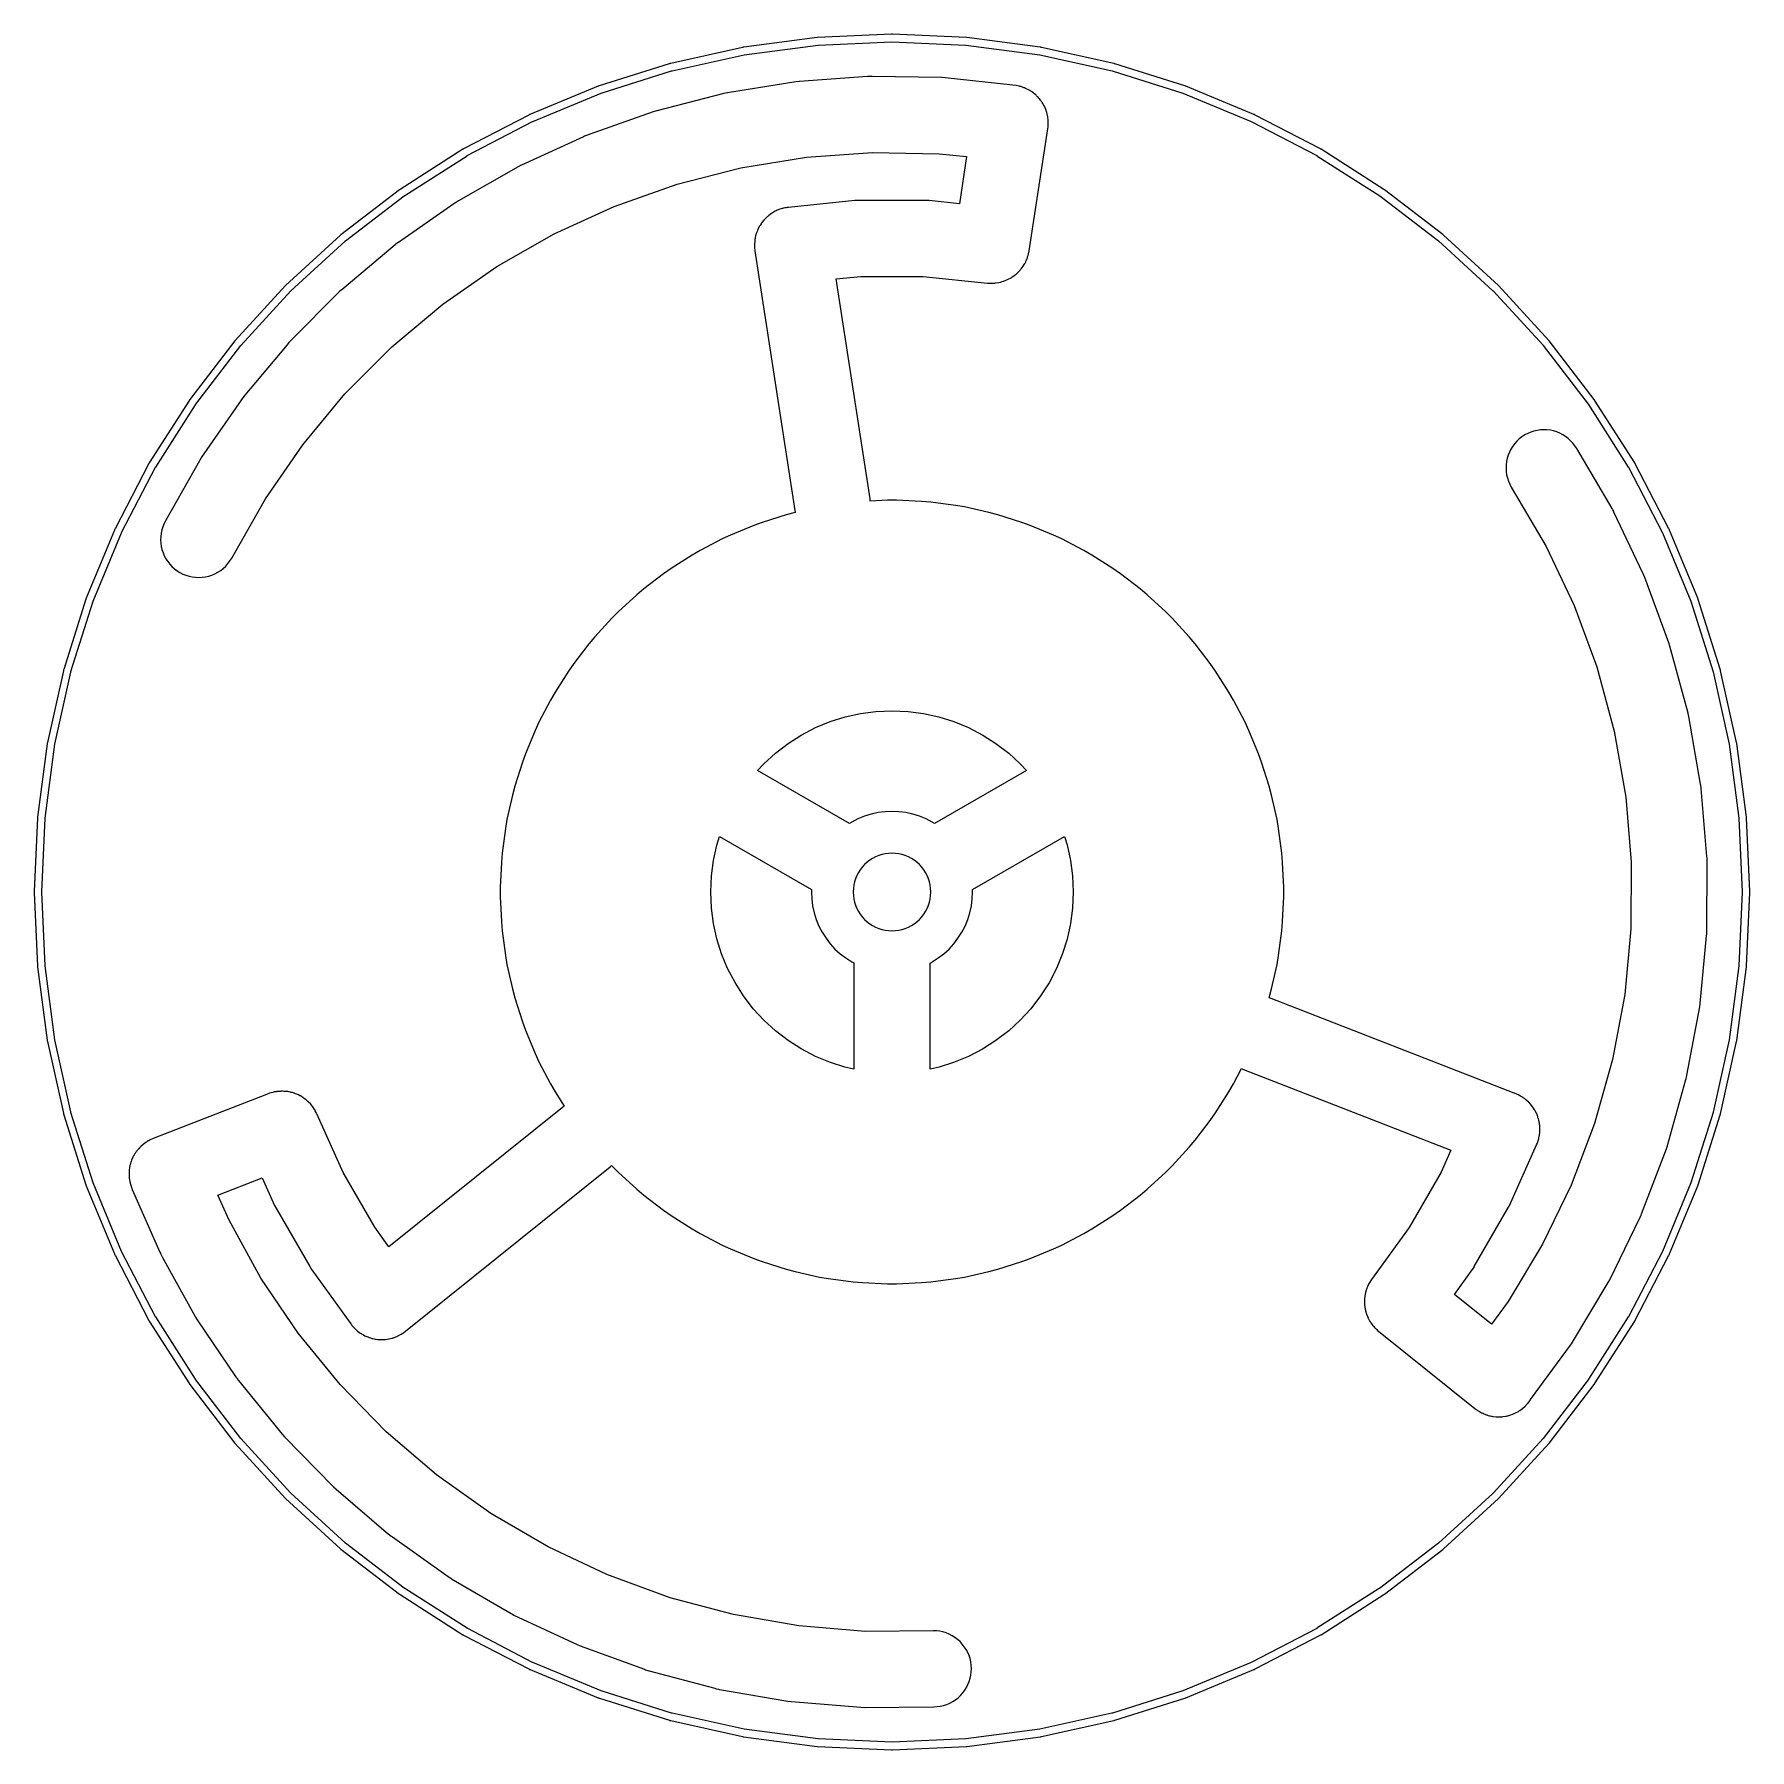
# Model space of a CAD drawing. Header units: millimetres. Extents: x 0.7 to 23.3, y -23.3 to -0.7.
import ezdxf

# ---------------------------------------------------------------- set-up
doc = ezdxf.new("R2010")
doc.units = ezdxf.units.MM
doc.layers.get('0').update_dxf_attribs({"lineweight": 25, "true_color": 0xffffff})

msp = doc.modelspace()

# ---------------------------------------------------------------- linework, layer by layer
at = {"lineweight": 13}
for p, q in [((10.035, -0.892), (9.091, -1.101)), ((10.039, -0.891), (10.035, -0.892)), ((10.043, -0.89), (10.039, -0.891)), ((10.048, -0.889), (10.043, -0.89)), ((10.051, -0.889), (10.048, -0.889)), ((11.015, -0.762), (10.051, -0.889)), ((10.056, -0.989), (11.028, -0.861)), ((11.019, -0.761), (11.015, -0.762)), ((11.992, -0.719), (11.019, -0.761)), ((11.028, -0.861), (11.029, -0.861)), ((11.029, -0.861), (11.998, -0.819)), ((11.993, -0.719), (11.992, -0.719)), ((11.998, -0.719), (11.993, -0.719)), ((12.002, -0.719), (11.998, -0.719)), ((11.998, -0.819), (12.971, -0.86)), ((12.007, -0.719), (12.002, -0.719)), ((12.008, -0.719), (12.007, -0.719)), ((12.981, -0.761), (12.008, -0.719)), ((12.971, -0.86), (12.972, -0.861)), ((12.972, -0.861), (13.944, -0.989)), ((12.985, -0.762), (12.981, -0.761)), ((13.948, -0.889), (12.985, -0.762)), ((13.949, -0.889), (13.948, -0.889)), ((13.952, -0.889), (13.949, -0.889)), ((13.957, -0.89), (13.952, -0.889)), ((13.961, -0.891), (13.957, -0.89)), ((13.965, -0.892), (13.961, -0.891)), ((14.918, -1.103), (13.965, -0.892)), ((9.07, -1.107), (8.148, -1.397)), ((9.074, -1.105), (9.07, -1.107)), ((9.078, -1.104), (9.074, -1.105)), ((9.082, -1.103), (9.078, -1.104)), ((9.087, -1.102), (9.082, -1.103)), ((9.091, -1.101), (9.087, -1.102)), ((9.108, -1.199), (10.056, -0.989)), ((13.944, -0.989), (14.896, -1.2)), ((14.922, -1.104), (14.918, -1.103)), ((14.927, -1.106), (14.922, -1.104)), ((14.93, -1.107), (14.927, -1.106)), ((15.852, -1.397), (14.93, -1.107)), ((8.174, -1.494), (9.1, -1.201)), ((9.1, -1.201), (9.104, -1.2)), ((9.104, -1.2), (9.108, -1.199)), ((10.737, -1.344), (9.836, -1.489)), ((10.78, -1.339), (10.737, -1.344)), ((10.782, -1.339), (10.78, -1.339)), ((11.677, -1.275), (10.782, -1.339)), ((11.696, -1.273), (11.677, -1.275)), ((11.738, -1.272), (11.696, -1.273)), ((11.739, -1.272), (11.738, -1.272)), ((11.738, -1.272), (11.738, -1.272)), ((12.655, -1.289), (11.739, -1.272)), ((12.698, -1.292), (12.655, -1.289)), ((12.699, -1.292), (12.698, -1.292)), ((13.588, -1.389), (12.699, -1.292)), ((14.896, -1.2), (15.826, -1.494)), ((8.136, -1.402), (7.238, -1.773)), ((7.277, -1.865), (8.174, -1.494)), ((8.14, -1.4), (8.136, -1.402)), ((8.144, -1.398), (8.14, -1.4)), ((8.148, -1.397), (8.144, -1.398)), ((9.79, -1.499), (8.908, -1.725)), ((9.832, -1.49), (9.79, -1.499)), ((9.836, -1.489), (9.832, -1.49)), ((13.632, -1.393), (13.588, -1.389)), ((13.674, -1.402), (13.632, -1.393)), ((13.683, -1.404), (13.674, -1.402)), ((13.695, -1.407), (13.683, -1.404)), ((13.707, -1.411), (13.695, -1.407)), ((13.716, -1.414), (13.707, -1.411)), ((13.725, -1.418), (13.716, -1.414)), ((13.736, -1.421), (13.725, -1.418)), ((13.743, -1.424), (13.736, -1.421)), ((13.757, -1.43), (13.743, -1.424)), ((13.796, -1.449), (13.757, -1.43)), ((13.833, -1.472), (13.796, -1.449)), ((13.851, -1.484), (13.833, -1.472)), ((13.885, -1.511), (13.851, -1.484)), ((13.896, -1.521), (13.885, -1.511)), ((13.901, -1.526), (13.896, -1.521)), ((13.91, -1.535), (13.901, -1.526)), ((13.916, -1.541), (13.91, -1.535)), ((13.931, -1.558), (13.916, -1.541)), ((13.945, -1.574), (13.931, -1.558)), ((13.952, -1.584), (13.945, -1.574)), ((15.826, -1.494), (15.826, -1.494)), ((15.826, -1.494), (16.726, -1.866)), ((15.856, -1.398), (15.852, -1.397)), ((15.86, -1.4), (15.856, -1.398)), ((15.864, -1.402), (15.86, -1.4)), ((16.761, -1.773), (15.864, -1.402)), ((7.223, -1.781), (6.365, -2.227)), ((7.227, -1.779), (7.223, -1.781)), ((7.23, -1.777), (7.227, -1.779)), ((7.234, -1.775), (7.23, -1.777)), ((7.238, -1.773), (7.234, -1.775)), ((8.86, -1.739), (8.004, -2.041)), ((8.902, -1.726), (8.86, -1.739)), ((8.908, -1.725), (8.902, -1.726)), ((13.959, -1.592), (13.952, -1.584)), ((13.965, -1.601), (13.959, -1.592)), ((13.971, -1.609), (13.965, -1.601)), ((13.976, -1.617), (13.971, -1.609)), ((13.983, -1.628), (13.976, -1.617)), ((13.99, -1.64), (13.983, -1.628)), ((13.994, -1.647), (13.99, -1.64)), ((14.004, -1.666), (13.994, -1.647)), ((14.022, -1.706), (14.004, -1.666)), ((14.026, -1.72), (14.022, -1.706)), ((14.029, -1.726), (14.026, -1.72)), ((14.031, -1.733), (14.029, -1.726)), ((14.036, -1.748), (14.031, -1.733)), ((14.039, -1.763), (14.036, -1.748)), ((14.041, -1.768), (14.039, -1.763)), ((14.046, -1.79), (14.041, -1.768)), ((14.048, -1.801), (14.046, -1.79)), ((14.05, -1.811), (14.048, -1.801)), ((16.762, -1.773), (16.761, -1.773)), ((16.766, -1.775), (16.762, -1.773)), ((16.77, -1.777), (16.766, -1.775)), ((16.773, -1.779), (16.77, -1.777)), ((16.777, -1.781), (16.773, -1.779)), ((17.634, -2.227), (16.777, -1.781)), ((6.413, -2.315), (7.273, -1.867)), ((7.273, -1.867), (7.274, -1.866)), ((7.274, -1.866), (7.277, -1.865)), ((13.803, -3.568), (14.05, -1.964)), ((14.05, -1.816), (14.05, -1.811)), ((14.053, -1.833), (14.05, -1.816)), ((14.05, -1.958), (14.053, -1.941)), ((14.05, -1.964), (14.05, -1.958)), ((14.055, -1.877), (14.053, -1.833)), ((14.053, -1.941), (14.055, -1.898)), ((14.055, -1.887), (14.055, -1.877)), ((14.055, -1.898), (14.055, -1.887)), ((16.726, -1.866), (17.587, -2.315)), ((6.357, -2.231), (5.531, -2.758)), ((6.361, -2.229), (6.357, -2.231)), ((6.365, -2.227), (6.361, -2.229)), ((7.944, -2.066), (7.127, -2.44)), ((7.956, -2.06), (7.944, -2.066)), ((7.98, -2.051), (7.956, -2.06)), ((7.996, -2.044), (7.98, -2.051)), ((8.004, -2.041), (7.996, -2.044)), ((17.635, -2.227), (17.634, -2.227)), ((17.639, -2.229), (17.635, -2.227)), ((17.643, -2.231), (17.639, -2.229)), ((18.469, -2.758), (17.643, -2.231)), ((5.592, -2.837), (6.411, -2.316)), ((7.083, -2.462), (6.298, -2.91)), ((6.411, -2.316), (6.413, -2.315)), ((7.084, -2.461), (7.083, -2.462)), ((7.122, -2.442), (7.084, -2.461)), ((7.127, -2.44), (7.122, -2.442)), ((9.176, -2.688), (10.013, -2.474)), ((10.013, -2.474), (10.877, -2.334)), ((10.877, -2.334), (11.745, -2.273)), ((11.745, -2.273), (12.62, -2.289)), ((12.62, -2.289), (12.982, -2.328)), ((12.982, -2.328), (12.887, -2.947)), ((17.587, -2.315), (17.589, -2.316)), ((17.589, -2.316), (18.415, -2.842)), ((8.345, -2.982), (9.176, -2.688)), ((5.523, -2.764), (4.75, -3.357)), ((4.811, -3.436), (5.585, -2.842)), ((5.524, -2.763), (5.523, -2.764)), ((5.528, -2.76), (5.524, -2.763)), ((5.531, -2.758), (5.528, -2.76)), ((5.585, -2.842), (5.588, -2.84)), ((5.588, -2.84), (5.592, -2.837)), ((5.588, -2.84), (5.588, -2.84)), ((6.27, -2.928), (6.251, -2.939)), ((6.287, -2.916), (6.27, -2.928)), ((6.298, -2.91), (6.287, -2.916)), ((11.51, -2.906), (10.64, -2.995)), ((11.519, -2.905), (11.51, -2.906)), ((11.545, -2.904), (11.519, -2.905)), ((11.555, -2.903), (11.545, -2.904)), ((11.562, -2.903), (11.555, -2.903)), ((12.438, -2.903), (11.562, -2.903)), ((12.481, -2.905), (12.438, -2.903)), ((12.49, -2.906), (12.481, -2.905)), ((12.887, -2.947), (12.49, -2.906)), ((18.415, -2.842), (18.416, -2.842)), ((18.416, -2.842), (19.189, -3.436)), ((18.472, -2.76), (18.469, -2.758)), ((18.476, -2.763), (18.472, -2.76)), ((19.246, -3.354), (18.476, -2.763)), ((6.236, -2.95), (5.507, -3.457)), ((6.251, -2.939), (6.236, -2.95)), ((7.557, -3.343), (8.345, -2.982)), ((10.346, -3.131), (10.315, -3.162)), ((10.355, -3.123), (10.346, -3.131)), ((10.364, -3.114), (10.355, -3.123)), ((10.37, -3.109), (10.364, -3.114)), ((10.378, -3.102), (10.37, -3.109)), ((10.414, -3.076), (10.378, -3.102)), ((10.435, -3.063), (10.414, -3.076)), ((10.439, -3.061), (10.435, -3.063)), ((10.451, -3.054), (10.439, -3.061)), ((10.464, -3.047), (10.451, -3.054)), ((10.473, -3.042), (10.464, -3.047)), ((10.478, -3.04), (10.473, -3.042)), ((10.49, -3.034), (10.478, -3.04)), ((10.504, -3.029), (10.49, -3.034)), ((10.513, -3.025), (10.504, -3.029)), ((10.555, -3.011), (10.513, -3.025)), ((10.56, -3.01), (10.555, -3.011)), ((10.572, -3.006), (10.56, -3.01)), ((10.59, -3.002), (10.572, -3.006)), ((10.597, -3.001), (10.59, -3.002)), ((10.608, -2.999), (10.597, -3.001)), ((10.615, -2.998), (10.608, -2.999)), ((10.624, -2.997), (10.615, -2.998)), ((10.64, -2.995), (10.624, -2.997)), ((4.747, -3.359), (4.024, -4.021)), ((4.75, -3.357), (4.747, -3.359)), ((6.801, -3.774), (7.557, -3.343)), ((10.206, -3.37), (10.202, -3.388)), ((10.211, -3.355), (10.206, -3.37)), ((10.215, -3.341), (10.211, -3.352)), ((10.211, -3.352), (10.211, -3.355)), ((10.219, -3.328), (10.215, -3.341)), ((10.221, -3.322), (10.219, -3.328)), ((10.225, -3.311), (10.221, -3.322)), ((10.229, -3.303), (10.225, -3.311)), ((10.235, -3.287), (10.229, -3.303)), ((10.255, -3.248), (10.235, -3.287)), ((10.264, -3.233), (10.255, -3.248)), ((10.278, -3.211), (10.264, -3.233)), ((10.281, -3.208), (10.278, -3.211)), ((10.288, -3.196), (10.281, -3.208)), ((10.315, -3.162), (10.288, -3.196)), ((19.25, -3.357), (19.246, -3.354)), ((19.253, -3.359), (19.25, -3.357)), ((19.976, -4.021), (19.253, -3.359)), ((4.095, -4.092), (4.808, -3.438)), ((5.463, -3.49), (4.762, -4.078)), ((4.808, -3.438), (4.809, -3.437)), ((4.809, -3.437), (4.811, -3.436)), ((5.498, -3.463), (5.463, -3.49)), ((5.507, -3.457), (5.498, -3.463)), ((10.194, -3.438), (10.191, -3.481)), ((10.191, -3.481), (10.191, -3.493)), ((10.191, -3.493), (10.191, -3.499)), ((10.191, -3.499), (10.191, -3.508)), ((10.191, -3.508), (10.192, -3.525)), ((10.192, -3.525), (10.197, -3.568)), ((10.197, -3.415), (10.194, -3.438)), ((10.198, -3.412), (10.197, -3.415)), ((10.197, -3.568), (10.722, -6.982)), ((10.199, -3.408), (10.198, -3.412)), ((10.201, -3.395), (10.199, -3.408)), ((10.202, -3.388), (10.201, -3.395)), ((13.79, -3.629), (13.8, -3.586)), ((13.8, -3.586), (13.802, -3.574)), ((13.802, -3.574), (13.803, -3.568)), ((19.189, -3.436), (19.19, -3.436)), ((19.19, -3.436), (19.904, -4.091)), ((6.091, -4.268), (6.801, -3.774)), ((13.67, -3.838), (13.687, -3.819)), ((13.687, -3.819), (13.692, -3.813)), ((13.692, -3.813), (13.699, -3.805)), ((13.699, -3.805), (13.703, -3.799)), ((13.703, -3.799), (13.714, -3.785)), ((13.714, -3.785), (13.724, -3.77)), ((13.724, -3.77), (13.725, -3.769)), ((13.725, -3.769), (13.738, -3.748)), ((13.738, -3.748), (13.747, -3.733)), ((13.747, -3.733), (13.75, -3.727)), ((13.75, -3.727), (13.759, -3.71)), ((13.759, -3.71), (13.766, -3.694)), ((13.766, -3.694), (13.77, -3.684)), ((13.77, -3.684), (13.776, -3.67)), ((13.776, -3.67), (13.782, -3.653)), ((13.782, -3.653), (13.784, -3.647)), ((13.784, -3.647), (13.79, -3.629)), ((4.021, -4.024), (3.359, -4.747)), ((4.024, -4.021), (4.021, -4.024)), ((11.265, -3.937), (11.592, -3.903)), ((11.711, -6.83), (11.265, -3.937)), ((11.592, -3.903), (12.408, -3.903)), ((12.408, -3.903), (13.258, -3.99)), ((13.258, -3.99), (13.301, -3.992)), ((13.301, -3.992), (13.311, -3.992)), ((13.311, -3.992), (13.32, -3.992)), ((13.32, -3.992), (13.332, -3.991)), ((13.332, -3.991), (13.345, -3.991)), ((13.345, -3.991), (13.354, -3.99)), ((13.354, -3.99), (13.363, -3.989)), ((13.363, -3.989), (13.406, -3.983)), ((13.406, -3.983), (13.431, -3.977)), ((13.431, -3.977), (13.436, -3.975)), ((13.436, -3.975), (13.449, -3.972)), ((13.449, -3.972), (13.473, -3.964)), ((13.473, -3.964), (13.474, -3.963)), ((13.474, -3.963), (13.49, -3.958)), ((13.49, -3.958), (13.53, -3.941)), ((13.53, -3.941), (13.568, -3.92)), ((13.568, -3.92), (13.578, -3.914)), ((13.578, -3.914), (13.59, -3.906)), ((13.59, -3.906), (13.625, -3.88)), ((13.625, -3.88), (13.638, -3.868)), ((13.638, -3.868), (13.657, -3.851)), ((13.657, -3.851), (13.66, -3.847)), ((13.66, -3.847), (13.67, -3.838)), ((19.979, -4.024), (19.976, -4.021)), ((20.641, -4.747), (19.979, -4.024)), ((3.438, -4.808), (4.092, -4.095)), ((4.092, -4.095), (4.094, -4.094)), ((4.729, -4.108), (4.092, -4.748)), ((4.094, -4.094), (4.095, -4.092)), ((4.73, -4.107), (4.729, -4.108)), ((4.729, -4.108), (4.729, -4.108)), ((4.761, -4.079), (4.73, -4.107)), ((4.762, -4.078), (4.761, -4.079)), ((5.422, -4.83), (6.091, -4.268)), ((19.904, -4.091), (19.905, -4.092)), ((19.905, -4.092), (20.563, -4.809)), ((3.357, -4.75), (2.764, -5.523)), ((2.842, -5.585), (3.436, -4.811)), ((3.359, -4.747), (3.357, -4.75)), ((3.436, -4.811), (3.437, -4.809)), ((3.437, -4.809), (3.438, -4.808)), ((4.044, -4.801), (3.467, -5.493)), ((4.053, -4.789), (4.044, -4.801)), ((4.067, -4.774), (4.053, -4.789)), ((4.082, -4.757), (4.067, -4.774)), ((4.092, -4.748), (4.082, -4.757)), ((4.805, -5.448), (5.422, -4.83)), ((20.563, -4.809), (20.564, -4.811)), ((20.564, -4.811), (21.16, -5.588)), ((20.643, -4.75), (20.641, -4.747)), ((21.236, -5.522), (20.643, -4.75)), ((2.758, -5.531), (2.231, -6.357)), ((2.316, -6.411), (2.837, -5.592)), ((2.76, -5.528), (2.758, -5.531)), ((2.763, -5.524), (2.76, -5.528)), ((2.764, -5.523), (2.763, -5.524)), ((2.837, -5.592), (2.84, -5.588)), ((2.84, -5.588), (2.842, -5.585)), ((2.84, -5.588), (2.84, -5.588)), ((3.44, -5.529), (2.92, -6.282)), ((3.441, -5.528), (3.44, -5.529)), ((3.466, -5.494), (3.441, -5.528)), ((3.467, -5.493), (3.466, -5.494)), ((4.249, -6.117), (4.805, -5.448)), ((21.16, -5.588), (21.16, -5.588)), ((21.16, -5.588), (21.684, -6.411)), ((21.237, -5.524), (21.236, -5.522)), ((21.24, -5.528), (21.237, -5.524)), ((21.242, -5.531), (21.24, -5.528)), ((21.769, -6.357), (21.242, -5.531)), ((20.219, -6.07), (20.19, -6.102)), ((20.251, -6.04), (20.219, -6.07)), ((20.286, -6.013), (20.251, -6.04)), ((20.322, -5.989), (20.286, -6.013)), ((20.361, -5.969), (20.322, -5.989)), ((20.401, -5.952), (20.361, -5.969)), ((20.442, -5.938), (20.401, -5.952)), ((20.485, -5.929), (20.442, -5.938)), ((20.528, -5.923), (20.485, -5.929)), ((20.572, -5.92), (20.528, -5.923)), ((20.615, -5.922), (20.572, -5.92)), ((20.659, -5.927), (20.615, -5.922)), ((20.701, -5.936), (20.659, -5.927)), ((20.743, -5.949), (20.701, -5.936)), ((20.783, -5.965), (20.743, -5.949)), ((20.822, -5.985), (20.783, -5.965)), ((20.859, -6.008), (20.822, -5.985)), ((20.894, -6.035), (20.859, -6.008)), ((20.926, -6.064), (20.894, -6.035)), ((20.956, -6.096), (20.926, -6.064)), ((2.914, -6.291), (2.896, -6.319)), ((2.919, -6.283), (2.914, -6.291)), ((2.92, -6.282), (2.919, -6.283)), ((3.758, -6.828), (4.249, -6.117)), ((20.092, -6.295), (20.083, -6.338)), ((20.105, -6.253), (20.092, -6.295)), ((20.121, -6.213), (20.105, -6.253)), ((20.141, -6.174), (20.121, -6.213)), ((20.164, -6.137), (20.141, -6.174)), ((20.19, -6.102), (20.164, -6.137)), ((20.983, -6.13), (20.956, -6.096)), ((21.007, -6.167), (20.983, -6.13)), ((21.471, -6.956), (21.007, -6.167)), ((2.227, -6.366), (1.781, -7.223)), ((1.867, -7.273), (2.315, -6.413)), ((2.229, -6.361), (2.227, -6.365)), ((2.227, -6.365), (2.227, -6.366)), ((2.231, -6.357), (2.229, -6.361)), ((2.315, -6.413), (2.316, -6.411)), ((2.891, -6.33), (2.445, -7.117)), ((2.896, -6.319), (2.891, -6.33)), ((20.077, -6.381), (20.076, -6.425)), ((20.076, -6.425), (20.078, -6.468)), ((20.083, -6.338), (20.077, -6.381)), ((20.078, -6.468), (20.084, -6.511)), ((20.084, -6.511), (20.094, -6.554)), ((21.684, -6.411), (21.685, -6.412)), ((21.685, -6.412), (22.133, -7.274)), ((21.771, -6.361), (21.769, -6.357)), ((22.219, -7.223), (21.771, -6.361)), ((20.094, -6.554), (20.108, -6.595)), ((20.108, -6.595), (20.125, -6.635)), ((20.125, -6.635), (20.145, -6.674)), ((20.145, -6.674), (20.603, -7.454)), ((3.315, -7.609), (3.758, -6.828)), ((10.722, -6.982), (10.727, -7.006)), ((11.713, -6.858), (11.711, -6.83)), ((11.94, -6.847), (11.713, -6.858)), ((12.06, -6.847), (11.94, -6.847)), ((12.389, -6.862), (12.06, -6.847)), ((12.509, -6.872), (12.389, -6.862)), ((12.835, -6.915), (12.509, -6.872)), ((12.954, -6.936), (12.835, -6.915)), ((13.275, -7.007), (12.954, -6.936)), ((21.472, -6.957), (21.471, -6.956)), ((21.481, -6.974), (21.472, -6.957)), ((21.492, -6.994), (21.481, -6.974)), ((21.496, -7.004), (21.492, -6.994)), ((2.409, -7.196), (2.396, -7.238)), ((2.425, -7.155), (2.409, -7.196)), ((2.445, -7.117), (2.425, -7.155)), ((10.181, -7.179), (9.877, -7.305)), ((10.294, -7.138), (10.181, -7.179)), ((10.608, -7.039), (10.294, -7.138)), ((10.725, -7.007), (10.608, -7.039)), ((10.727, -7.006), (10.725, -7.007)), ((13.392, -7.039), (13.275, -7.007)), ((13.706, -7.138), (13.392, -7.039)), ((13.819, -7.179), (13.706, -7.138)), ((14.123, -7.305), (13.819, -7.179)), ((21.88, -7.815), (21.496, -7.004)), ((1.773, -7.239), (1.402, -8.136)), ((1.494, -8.173), (1.865, -7.277)), ((1.775, -7.234), (1.773, -7.238)), ((1.773, -7.238), (1.773, -7.239)), ((1.777, -7.23), (1.775, -7.234)), ((1.779, -7.227), (1.777, -7.23)), ((1.781, -7.223), (1.779, -7.227)), ((1.865, -7.277), (1.866, -7.274)), ((1.866, -7.274), (1.867, -7.273)), ((2.381, -7.323), (2.38, -7.367)), ((2.38, -7.367), (2.382, -7.411)), ((2.387, -7.28), (2.381, -7.323)), ((2.382, -7.411), (2.388, -7.454)), ((2.396, -7.238), (2.387, -7.28)), ((9.768, -7.356), (9.476, -7.508)), ((9.877, -7.305), (9.768, -7.356)), ((14.232, -7.356), (14.123, -7.305)), ((14.524, -7.508), (14.232, -7.356)), ((22.133, -7.274), (22.506, -8.173)), ((22.221, -7.227), (22.219, -7.223)), ((22.223, -7.23), (22.221, -7.227)), ((22.225, -7.234), (22.223, -7.23)), ((22.227, -7.238), (22.225, -7.234)), ((22.227, -7.24), (22.227, -7.238)), ((22.598, -8.136), (22.227, -7.24)), ((2.388, -7.454), (2.398, -7.496)), ((2.398, -7.496), (2.412, -7.538)), ((2.412, -7.538), (2.429, -7.578)), ((2.429, -7.578), (2.449, -7.617)), ((2.449, -7.617), (2.473, -7.653)), ((2.473, -7.653), (2.5, -7.687)), ((3.266, -7.681), (3.292, -7.646)), ((3.292, -7.646), (3.315, -7.609)), ((9.371, -7.568), (9.094, -7.745)), ((9.476, -7.508), (9.371, -7.568)), ((14.629, -7.568), (14.524, -7.508)), ((14.906, -7.745), (14.629, -7.568)), ((20.603, -7.454), (20.971, -8.23)), ((2.5, -7.687), (2.529, -7.719)), ((2.529, -7.719), (2.562, -7.749)), ((2.562, -7.749), (2.597, -7.775)), ((2.597, -7.775), (2.634, -7.798)), ((2.634, -7.798), (2.672, -7.818)), ((2.672, -7.818), (2.713, -7.834)), ((2.713, -7.834), (2.755, -7.847)), ((2.755, -7.847), (2.797, -7.856)), ((2.797, -7.856), (2.841, -7.861)), ((2.841, -7.861), (2.884, -7.863)), ((2.884, -7.863), (2.928, -7.861)), ((2.928, -7.861), (2.971, -7.855)), ((2.971, -7.855), (3.013, -7.845)), ((3.013, -7.845), (3.055, -7.831)), ((3.055, -7.831), (3.095, -7.814)), ((3.095, -7.814), (3.134, -7.794)), ((3.134, -7.794), (3.17, -7.77)), ((3.17, -7.77), (3.205, -7.743)), ((3.205, -7.743), (3.236, -7.713)), ((3.236, -7.713), (3.266, -7.681)), ((8.995, -7.814), (8.734, -8.014)), ((9.094, -7.745), (8.995, -7.814)), ((15.005, -7.814), (14.906, -7.745)), ((15.266, -8.014), (15.005, -7.814)), ((21.885, -7.823), (21.88, -7.815)), ((21.902, -7.864), (21.885, -7.823)), ((22.218, -8.723), (21.902, -7.864)), ((8.642, -8.092), (8.399, -8.314)), ((8.734, -8.014), (8.642, -8.092)), ((15.358, -8.092), (15.266, -8.014)), ((15.601, -8.314), (15.358, -8.092)), ((1.397, -8.148), (1.106, -9.073)), ((1.201, -9.1), (1.494, -8.174)), ((1.398, -8.144), (1.397, -8.148)), ((1.4, -8.14), (1.398, -8.144)), ((1.402, -8.136), (1.4, -8.14)), ((1.494, -8.174), (1.494, -8.173)), ((8.399, -8.314), (8.314, -8.399)), ((15.686, -8.399), (15.601, -8.314)), ((20.971, -8.23), (21.269, -9.038)), ((22.506, -8.173), (22.506, -8.174)), ((22.506, -8.174), (22.8, -9.105)), ((22.6, -8.14), (22.598, -8.136)), ((22.602, -8.144), (22.6, -8.14)), ((22.603, -8.148), (22.602, -8.144)), ((22.604, -8.152), (22.603, -8.148)), ((22.893, -9.07), (22.604, -8.152)), ((8.314, -8.399), (8.092, -8.642)), ((15.908, -8.642), (15.686, -8.399)), ((8.014, -8.734), (7.814, -8.995)), ((8.092, -8.642), (8.014, -8.734)), ((15.986, -8.734), (15.908, -8.642)), ((16.186, -8.995), (15.986, -8.734)), ((22.218, -8.724), (22.218, -8.723)), ((22.232, -8.765), (22.218, -8.724)), ((22.47, -9.649), (22.232, -8.765)), ((7.814, -8.995), (7.745, -9.094)), ((16.255, -9.094), (16.186, -8.995)), ((1.101, -9.092), (0.892, -10.035)), ((0.989, -10.056), (1.199, -9.108)), ((1.102, -9.087), (1.101, -9.091)), ((1.101, -9.091), (1.101, -9.092)), ((1.103, -9.082), (1.102, -9.087)), ((1.104, -9.078), (1.103, -9.082)), ((1.105, -9.074), (1.104, -9.078)), ((1.106, -9.073), (1.105, -9.074)), ((1.199, -9.108), (1.2, -9.105)), ((1.2, -9.104), (1.201, -9.1)), ((1.2, -9.105), (1.2, -9.104)), ((7.745, -9.094), (7.568, -9.371)), ((16.432, -9.371), (16.255, -9.094)), ((21.269, -9.038), (21.498, -9.884)), ((22.8, -9.105), (23.011, -10.056)), ((22.894, -9.073), (22.893, -9.07)), ((22.896, -9.078), (22.894, -9.073)), ((22.897, -9.082), (22.896, -9.078)), ((22.899, -9.091), (22.897, -9.082)), ((23.108, -10.035), (22.899, -9.091)), ((7.508, -9.476), (7.356, -9.768)), ((7.568, -9.371), (7.508, -9.476)), ((16.492, -9.476), (16.432, -9.371)), ((16.644, -9.768), (16.492, -9.476)), ((11.187, -9.758), (11.385, -9.696)), ((11.385, -9.696), (11.587, -9.651)), ((11.587, -9.651), (11.787, -9.624)), ((11.787, -9.624), (11.999, -9.615)), ((11.999, -9.615), (12.213, -9.625)), ((12.213, -9.625), (12.414, -9.651)), ((12.414, -9.651), (12.616, -9.696)), ((12.616, -9.696), (12.812, -9.758)), ((22.47, -9.65), (22.47, -9.649)), ((22.48, -9.693), (22.47, -9.65)), ((22.636, -10.58), (22.48, -9.693)), ((7.305, -9.877), (7.179, -10.181)), ((7.356, -9.768), (7.305, -9.877)), ((10.805, -9.936), (10.995, -9.838)), ((10.995, -9.838), (11.187, -9.758)), ((12.812, -9.758), (13.005, -9.838)), ((13.005, -9.838), (13.193, -9.935)), ((16.695, -9.877), (16.644, -9.768)), ((16.821, -10.181), (16.695, -9.877)), ((21.498, -9.884), (21.651, -10.753)), ((0.889, -10.052), (0.762, -11.015)), ((0.861, -11.028), (0.989, -10.056)), ((0.89, -10.043), (0.889, -10.048)), ((0.889, -10.048), (0.889, -10.052)), ((0.891, -10.039), (0.89, -10.043)), ((0.892, -10.035), (0.891, -10.039)), ((10.466, -10.174), (10.635, -10.045)), ((10.635, -10.045), (10.805, -9.936)), ((13.193, -9.935), (13.366, -10.045)), ((13.366, -10.045), (13.536, -10.176)), ((23.011, -10.056), (23.139, -11.028)), ((23.109, -10.039), (23.108, -10.035)), ((23.11, -10.043), (23.109, -10.039)), ((23.111, -10.048), (23.11, -10.043)), ((23.238, -11.015), (23.111, -10.048)), ((7.138, -10.294), (7.039, -10.608)), ((7.179, -10.181), (7.138, -10.294)), ((10.232, -10.403), (10.314, -10.313)), ((10.314, -10.313), (10.466, -10.174)), ((13.536, -10.176), (13.686, -10.313)), ((13.686, -10.313), (13.768, -10.403)), ((16.862, -10.294), (16.821, -10.181)), ((16.961, -10.608), (16.862, -10.294)), ((11.442, -11.1), (10.232, -10.403)), ((13.768, -10.403), (12.559, -11.1)), ((22.639, -10.595), (22.636, -10.58)), ((22.643, -10.628), (22.639, -10.595)), ((7.007, -10.725), (6.936, -11.046)), ((7.039, -10.608), (7.007, -10.725)), ((16.993, -10.725), (16.961, -10.608)), ((17.064, -11.046), (16.993, -10.725)), ((21.651, -10.753), (21.723, -11.608)), ((22.644, -10.637), (22.643, -10.628)), ((22.644, -10.639), (22.644, -10.637)), ((22.719, -11.533), (22.644, -10.639)), ((0.761, -11.023), (0.719, -11.992)), ((0.762, -11.015), (0.761, -11.019)), ((0.761, -11.019), (0.761, -11.023)), ((0.819, -11.998), (0.861, -11.028)), ((6.936, -11.046), (6.915, -11.165)), ((11.552, -11.039), (11.47, -11.082)), ((11.637, -11.004), (11.552, -11.039)), ((11.726, -10.976), (11.637, -11.004)), ((11.816, -10.956), (11.726, -10.976)), ((11.908, -10.944), (11.816, -10.956)), ((12, -10.94), (11.908, -10.944)), ((12.092, -10.944), (12, -10.94)), ((12.184, -10.956), (12.092, -10.944)), ((12.274, -10.976), (12.184, -10.956)), ((12.363, -11.004), (12.274, -10.976)), ((12.448, -11.039), (12.363, -11.004)), ((12.53, -11.082), (12.448, -11.039)), ((17.085, -11.165), (17.064, -11.046)), ((23.139, -11.028), (23.139, -11.029)), ((23.139, -11.029), (23.181, -11.998)), ((23.239, -11.019), (23.238, -11.015)), ((23.239, -11.023), (23.239, -11.019)), ((23.281, -11.992), (23.239, -11.023)), ((6.915, -11.165), (6.872, -11.491)), ((9.696, -11.385), (9.732, -11.268)), ((9.732, -11.268), (10.942, -11.966)), ((11.47, -11.082), (11.442, -11.1)), ((12.559, -11.1), (12.53, -11.082)), ((13.058, -11.967), (14.268, -11.269)), ((14.268, -11.269), (14.303, -11.379)), ((17.128, -11.491), (17.085, -11.165)), ((6.872, -11.491), (6.862, -11.611)), ((9.651, -11.587), (9.696, -11.385)), ((11.911, -11.498), (11.868, -11.507)), ((11.956, -11.492), (11.911, -11.498)), ((12, -11.49), (11.956, -11.492)), ((12.044, -11.492), (12, -11.49)), ((12.089, -11.498), (12.044, -11.492)), ((12.132, -11.507), (12.089, -11.498)), ((14.303, -11.379), (14.349, -11.587)), ((17.138, -11.611), (17.128, -11.491)), ((6.862, -11.611), (6.847, -11.94)), ((9.624, -11.788), (9.651, -11.587)), ((11.582, -11.707), (11.558, -11.745)), ((11.609, -11.672), (11.582, -11.707)), ((11.639, -11.639), (11.609, -11.672)), ((11.672, -11.609), (11.639, -11.639)), ((11.707, -11.582), (11.672, -11.609)), ((11.745, -11.558), (11.707, -11.582)), ((11.784, -11.538), (11.745, -11.558)), ((11.826, -11.521), (11.784, -11.538)), ((11.868, -11.507), (11.826, -11.521)), ((12.174, -11.521), (12.132, -11.507)), ((12.216, -11.538), (12.174, -11.521)), ((12.255, -11.558), (12.216, -11.538)), ((12.293, -11.582), (12.255, -11.558)), ((12.328, -11.609), (12.293, -11.582)), ((12.361, -11.639), (12.328, -11.609)), ((12.391, -11.672), (12.361, -11.639)), ((12.418, -11.707), (12.391, -11.672)), ((12.442, -11.745), (12.418, -11.707)), ((14.349, -11.587), (14.376, -11.788)), ((17.153, -11.94), (17.138, -11.611)), ((21.723, -11.608), (21.719, -12.483)), ((22.722, -11.552), (22.719, -11.533)), ((22.719, -12.511), (22.723, -11.595)), ((22.723, -11.594), (22.722, -11.552)), ((22.723, -11.595), (22.723, -11.594)), ((6.847, -11.94), (6.847, -12.06)), ((9.615, -11.999), (9.624, -11.788)), ((11.492, -11.956), (11.49, -12)), ((11.498, -11.911), (11.492, -11.956)), ((11.507, -11.868), (11.498, -11.911)), ((11.521, -11.826), (11.507, -11.868)), ((11.538, -11.784), (11.521, -11.826)), ((11.558, -11.745), (11.538, -11.784)), ((12.462, -11.784), (12.442, -11.745)), ((12.479, -11.826), (12.462, -11.784)), ((12.493, -11.868), (12.479, -11.826)), ((12.502, -11.911), (12.493, -11.868)), ((12.508, -11.956), (12.502, -11.911)), ((12.51, -12), (12.508, -11.956)), ((14.376, -11.788), (14.385, -11.999)), ((17.153, -12.06), (17.153, -11.94)), ((0.719, -11.992), (0.719, -11.993)), ((0.719, -11.993), (0.719, -11.998)), ((0.719, -11.998), (0.719, -12.002)), ((0.719, -12.002), (0.719, -12.007)), ((0.719, -12.007), (0.719, -12.008)), ((0.719, -12.008), (0.761, -12.977)), ((0.819, -12), (0.819, -11.998)), ((0.819, -12.002), (0.819, -12)), ((0.861, -12.972), (0.819, -12.002)), ((6.847, -12.06), (6.862, -12.389)), ((9.625, -12.214), (9.615, -11.999)), ((10.942, -11.966), (10.94, -12)), ((10.94, -12), (10.944, -12.092)), ((10.944, -12.092), (10.956, -12.184)), ((11.49, -12), (11.492, -12.044)), ((11.492, -12.044), (11.498, -12.089)), ((11.498, -12.089), (11.507, -12.132)), ((11.507, -12.132), (11.521, -12.174)), ((11.521, -12.174), (11.538, -12.216)), ((12.462, -12.216), (12.479, -12.174)), ((12.479, -12.174), (12.493, -12.132)), ((12.493, -12.132), (12.502, -12.089)), ((12.502, -12.089), (12.508, -12.044)), ((12.508, -12.044), (12.51, -12)), ((13.044, -12.184), (13.056, -12.092)), ((13.056, -12.092), (13.06, -12)), ((13.06, -12), (13.058, -11.967)), ((14.385, -11.999), (14.375, -12.214)), ((17.138, -12.389), (17.153, -12.06)), ((23.181, -12.002), (23.139, -12.971)), ((23.181, -11.998), (23.181, -12)), ((23.181, -12), (23.181, -12.002)), ((23.239, -12.977), (23.281, -12.008)), ((23.281, -11.998), (23.281, -11.992)), ((23.281, -12.002), (23.281, -11.998)), ((23.281, -12.008), (23.281, -12.002)), ((6.862, -12.389), (6.872, -12.509)), ((9.651, -12.413), (9.625, -12.214)), ((10.956, -12.184), (10.976, -12.274)), ((10.976, -12.274), (11.004, -12.363)), ((11.004, -12.363), (11.039, -12.448)), ((11.538, -12.216), (11.558, -12.255)), ((11.558, -12.255), (11.582, -12.293)), ((11.582, -12.293), (11.609, -12.328)), ((11.609, -12.328), (11.639, -12.361)), ((11.639, -12.361), (11.672, -12.391)), ((11.672, -12.391), (11.707, -12.418)), ((12.293, -12.418), (12.328, -12.391)), ((12.328, -12.391), (12.361, -12.361)), ((12.361, -12.361), (12.391, -12.328)), ((12.391, -12.328), (12.418, -12.293)), ((12.418, -12.293), (12.442, -12.255)), ((12.442, -12.255), (12.462, -12.216)), ((12.961, -12.448), (12.996, -12.363)), ((12.996, -12.363), (13.024, -12.274)), ((13.024, -12.274), (13.044, -12.184)), ((14.375, -12.214), (14.349, -12.413)), ((17.128, -12.509), (17.138, -12.389)), ((6.872, -12.509), (6.915, -12.835)), ((9.696, -12.616), (9.651, -12.413)), ((9.758, -12.812), (9.696, -12.616)), ((11.039, -12.448), (11.082, -12.53)), ((11.082, -12.53), (11.132, -12.608)), ((11.132, -12.608), (11.188, -12.681)), ((11.707, -12.418), (11.745, -12.442)), ((11.745, -12.442), (11.784, -12.462)), ((11.784, -12.462), (11.826, -12.479)), ((11.826, -12.479), (11.868, -12.493)), ((11.868, -12.493), (11.911, -12.502)), ((11.911, -12.502), (11.956, -12.508)), ((11.956, -12.508), (12, -12.51)), ((12, -12.51), (12.044, -12.508)), ((12.044, -12.508), (12.089, -12.502)), ((12.089, -12.502), (12.132, -12.493)), ((12.132, -12.493), (12.174, -12.479)), ((12.174, -12.479), (12.216, -12.462)), ((12.216, -12.462), (12.255, -12.442)), ((12.255, -12.442), (12.293, -12.418)), ((12.812, -12.681), (12.868, -12.608)), ((12.868, -12.608), (12.918, -12.53)), ((12.918, -12.53), (12.961, -12.448)), ((14.303, -12.62), (14.243, -12.811)), ((14.349, -12.413), (14.303, -12.62)), ((17.085, -12.835), (17.128, -12.509)), ((21.719, -12.483), (21.637, -13.347)), ((22.63, -13.466), (22.714, -12.575)), ((22.714, -12.575), (22.717, -12.554)), ((22.717, -12.554), (22.719, -12.512)), ((22.719, -12.512), (22.719, -12.511)), ((22.719, -12.511), (22.719, -12.511)), ((6.915, -12.835), (6.936, -12.954)), ((9.838, -13.005), (9.758, -12.812)), ((11.188, -12.681), (11.25, -12.75)), ((11.25, -12.75), (11.319, -12.812)), ((11.319, -12.812), (11.392, -12.868)), ((12.608, -12.868), (12.681, -12.812)), ((12.681, -12.812), (12.75, -12.75)), ((12.75, -12.75), (12.812, -12.681)), ((14.243, -12.811), (14.162, -13.005)), ((17.064, -12.954), (17.085, -12.835)), ((0.761, -12.977), (0.761, -12.981)), ((0.761, -12.981), (0.762, -12.985)), ((0.762, -12.985), (0.889, -13.949)), ((0.989, -13.944), (0.861, -12.972)), ((6.936, -12.954), (7.007, -13.275)), ((9.935, -13.192), (9.838, -13.005)), ((11.392, -12.868), (11.47, -12.918)), ((11.47, -12.918), (11.5, -12.933)), ((11.5, -12.933), (11.5, -14.33)), ((12.5, -12.934), (12.53, -12.918)), ((12.5, -14.33), (12.5, -12.934)), ((12.53, -12.918), (12.608, -12.868)), ((14.162, -13.005), (14.065, -13.193)), ((16.993, -13.275), (17.064, -12.954)), ((23.139, -12.972), (23.011, -13.944)), ((23.111, -13.952), (23.238, -12.985)), ((23.139, -12.971), (23.139, -12.972)), ((23.238, -12.985), (23.239, -12.981)), ((23.239, -12.981), (23.239, -12.977)), ((7.007, -13.275), (7.039, -13.392)), ((10.045, -13.366), (9.935, -13.192)), ((14.065, -13.193), (13.955, -13.366)), ((16.961, -13.392), (16.993, -13.275)), ((7.039, -13.392), (7.138, -13.706)), ((10.176, -13.537), (10.045, -13.366)), ((10.313, -13.686), (10.176, -13.537)), ((13.824, -13.536), (13.686, -13.687)), ((13.955, -13.366), (13.824, -13.536)), ((16.96, -13.394), (16.961, -13.392)), ((16.985, -13.402), (16.96, -13.394)), ((20.182, -14.646), (16.985, -13.402)), ((21.637, -13.347), (21.478, -14.205)), ((22.456, -14.411), (22.624, -13.511)), ((22.624, -13.51), (22.63, -13.468)), ((22.624, -13.511), (22.624, -13.51)), ((22.63, -13.467), (22.63, -13.466)), ((22.63, -13.468), (22.63, -13.467)), ((7.138, -13.706), (7.179, -13.819)), ((10.466, -13.826), (10.313, -13.686)), ((13.686, -13.687), (13.537, -13.824)), ((0.889, -13.949), (0.889, -13.952)), ((0.889, -13.952), (0.89, -13.957)), ((0.89, -13.957), (0.891, -13.961)), ((0.891, -13.961), (0.892, -13.965)), ((0.892, -13.965), (1.101, -14.908)), ((1.199, -14.892), (0.989, -13.944)), ((7.179, -13.819), (7.305, -14.123)), ((10.634, -13.955), (10.466, -13.826)), ((10.805, -14.064), (10.634, -13.955)), ((13.366, -13.955), (13.192, -14.065)), ((13.537, -13.824), (13.366, -13.955)), ((23.011, -13.944), (22.8, -14.896)), ((22.897, -14.918), (23.108, -13.965)), ((23.108, -13.965), (23.109, -13.961)), ((23.109, -13.961), (23.11, -13.957)), ((23.11, -13.957), (23.111, -13.952)), ((7.305, -14.123), (7.356, -14.232)), ((10.995, -14.162), (10.805, -14.064)), ((11.189, -14.243), (10.995, -14.162)), ((13.005, -14.162), (12.811, -14.243)), ((13.192, -14.065), (13.005, -14.162)), ((21.478, -14.205), (21.242, -15.044)), ((7.356, -14.232), (7.508, -14.524)), ((11.38, -14.303), (11.189, -14.243)), ((11.5, -14.33), (11.38, -14.303)), ((12.621, -14.303), (12.5, -14.33)), ((12.811, -14.243), (12.621, -14.303)), ((16.492, -14.524), (16.597, -14.323)), ((16.597, -14.323), (16.622, -14.334)), ((16.622, -14.334), (19.351, -15.397)), ((22.447, -14.454), (22.456, -14.412)), ((22.456, -14.412), (22.456, -14.411)), ((3.771, -14.665), (2.283, -15.243)), ((3.773, -14.664), (3.771, -14.665)), ((3.813, -14.648), (3.773, -14.664)), ((3.855, -14.636), (3.813, -14.648)), ((3.863, -14.634), (3.855, -14.636)), ((3.88, -14.63), (3.863, -14.634)), ((3.895, -14.628), (3.88, -14.63)), ((3.898, -14.627), (3.895, -14.628)), ((3.906, -14.626), (3.898, -14.627)), ((3.923, -14.624), (3.906, -14.626)), ((3.931, -14.623), (3.923, -14.624)), ((3.941, -14.622), (3.931, -14.623)), ((3.955, -14.622), (3.941, -14.622)), ((3.967, -14.621), (3.955, -14.622)), ((3.976, -14.621), (3.967, -14.621)), ((3.985, -14.621), (3.976, -14.621)), ((4.002, -14.622), (3.985, -14.621)), ((4.01, -14.622), (4.002, -14.622)), ((4.028, -14.623), (4.01, -14.622)), ((4.037, -14.624), (4.028, -14.623)), ((4.054, -14.626), (4.037, -14.624)), ((4.066, -14.629), (4.054, -14.626)), ((4.072, -14.629), (4.066, -14.629)), ((4.089, -14.633), (4.072, -14.629)), ((4.096, -14.635), (4.089, -14.633)), ((4.114, -14.639), (4.096, -14.635)), ((4.132, -14.645), (4.114, -14.639)), ((4.138, -14.647), (4.132, -14.645)), ((4.155, -14.653), (4.138, -14.647)), ((4.172, -14.66), (4.155, -14.653)), ((4.179, -14.663), (4.172, -14.66)), ((4.195, -14.67), (4.179, -14.663)), ((7.508, -14.524), (7.568, -14.629)), ((7.568, -14.629), (7.69, -14.819)), ((16.255, -14.906), (16.432, -14.629)), ((16.432, -14.629), (16.492, -14.524)), ((20.187, -14.648), (20.182, -14.646)), ((20.227, -14.664), (20.187, -14.648)), ((20.239, -14.67), (20.227, -14.664)), ((22.199, -15.336), (22.443, -14.465)), ((22.443, -14.465), (22.447, -14.454)), ((4.212, -14.679), (4.195, -14.67)), ((4.218, -14.682), (4.212, -14.679)), ((4.234, -14.691), (4.218, -14.682)), ((4.252, -14.703), (4.234, -14.691)), ((4.255, -14.705), (4.252, -14.703)), ((4.27, -14.715), (4.255, -14.705)), ((4.285, -14.727), (4.27, -14.715)), ((4.291, -14.731), (4.285, -14.727)), ((4.305, -14.742), (4.291, -14.731)), ((4.313, -14.751), (4.305, -14.742)), ((4.323, -14.759), (4.313, -14.751)), ((4.354, -14.791), (4.323, -14.759)), ((4.381, -14.825), (4.354, -14.791)), ((4.39, -14.839), (4.381, -14.825)), ((4.391, -14.84), (4.39, -14.839)), ((4.405, -14.861), (4.391, -14.84)), ((4.411, -14.871), (4.405, -14.861)), ((4.414, -14.877), (4.411, -14.871)), ((4.426, -14.899), (4.414, -14.877)), ((7.667, -14.836), (5.384, -16.668)), ((7.69, -14.819), (7.667, -14.836)), ((20.244, -14.672), (20.239, -14.67)), ((20.266, -14.684), (20.244, -14.672)), ((20.274, -14.688), (20.266, -14.684)), ((20.282, -14.693), (20.274, -14.688)), ((20.301, -14.705), (20.282, -14.693)), ((20.303, -14.707), (20.301, -14.705)), ((20.318, -14.717), (20.303, -14.707)), ((20.329, -14.726), (20.318, -14.717)), ((20.338, -14.733), (20.329, -14.726)), ((20.351, -14.744), (20.338, -14.733)), ((20.352, -14.745), (20.351, -14.744)), ((20.371, -14.762), (20.352, -14.745)), ((20.377, -14.769), (20.371, -14.762)), ((20.384, -14.775), (20.377, -14.769)), ((20.393, -14.786), (20.384, -14.775)), ((20.401, -14.794), (20.393, -14.786)), ((20.41, -14.806), (20.401, -14.794)), ((20.412, -14.808), (20.41, -14.806)), ((20.428, -14.828), (20.412, -14.808)), ((20.437, -14.842), (20.428, -14.828)), ((20.438, -14.843), (20.437, -14.842)), ((20.452, -14.864), (20.438, -14.843)), ((20.455, -14.87), (20.452, -14.864)), ((20.461, -14.88), (20.455, -14.87)), ((20.48, -14.919), (20.461, -14.88)), ((1.101, -14.908), (1.101, -14.909)), ((1.101, -14.909), (1.102, -14.913)), ((1.102, -14.913), (1.103, -14.918)), ((1.103, -14.918), (1.104, -14.922)), ((1.104, -14.922), (1.105, -14.926)), ((1.105, -14.926), (1.107, -14.93)), ((1.107, -14.93), (1.397, -15.852)), ((1.2, -14.895), (1.199, -14.892)), ((1.2, -14.896), (1.2, -14.895)), ((1.201, -14.9), (1.2, -14.896)), ((1.494, -15.826), (1.201, -14.9)), ((4.432, -14.913), (4.426, -14.899)), ((4.434, -14.916), (4.432, -14.913)), ((4.78, -15.688), (4.434, -14.916)), ((15.986, -15.266), (16.186, -15.005)), ((16.186, -15.005), (16.255, -14.906)), ((20.484, -14.931), (20.48, -14.919)), ((20.49, -14.943), (20.484, -14.931)), ((20.493, -14.952), (20.49, -14.943)), ((20.496, -14.96), (20.493, -14.952)), ((20.501, -14.979), (20.496, -14.96)), ((20.503, -14.984), (20.501, -14.979)), ((20.508, -15.002), (20.503, -14.984)), ((20.517, -15.045), (20.508, -15.002)), ((20.518, -15.059), (20.517, -15.045)), ((20.52, -15.07), (20.518, -15.059)), ((20.521, -15.081), (20.52, -15.07)), ((20.521, -15.088), (20.521, -15.081)), ((20.521, -15.104), (20.521, -15.088)), ((20.522, -15.113), (20.521, -15.104)), ((20.522, -15.131), (20.522, -15.113)), ((21.242, -15.044), (20.933, -15.858)), ((22.799, -14.9), (22.506, -15.826)), ((22.603, -15.852), (22.893, -14.93)), ((22.8, -14.896), (22.799, -14.9)), ((22.893, -14.93), (22.894, -14.927)), ((22.894, -14.927), (22.896, -14.922)), ((22.896, -14.922), (22.897, -14.918)), ((2.151, -15.319), (2.118, -15.348)), ((2.186, -15.294), (2.151, -15.319)), ((2.194, -15.289), (2.186, -15.294)), ((2.205, -15.282), (2.194, -15.289)), ((2.217, -15.275), (2.205, -15.282)), ((2.224, -15.271), (2.217, -15.275)), ((2.23, -15.268), (2.224, -15.271)), ((2.243, -15.261), (2.23, -15.268)), ((2.283, -15.243), (2.243, -15.261)), ((15.908, -15.358), (15.986, -15.266)), ((20.12, -16.124), (20.479, -15.325)), ((20.479, -15.325), (20.488, -15.302)), ((20.488, -15.301), (20.495, -15.285)), ((20.488, -15.302), (20.488, -15.301)), ((20.495, -15.285), (20.507, -15.243)), ((20.507, -15.243), (20.509, -15.232)), ((20.509, -15.232), (20.513, -15.218)), ((20.513, -15.218), (20.514, -15.209)), ((20.514, -15.209), (20.516, -15.2)), ((20.516, -15.2), (20.521, -15.157)), ((20.521, -15.157), (20.522, -15.131)), ((22.185, -15.379), (22.199, -15.337)), ((22.199, -15.337), (22.199, -15.336)), ((1.989, -15.554), (1.984, -15.57)), ((1.991, -15.548), (1.989, -15.554)), ((1.993, -15.544), (1.991, -15.548)), ((1.998, -15.528), (1.993, -15.544)), ((2.016, -15.488), (1.998, -15.528)), ((2.025, -15.472), (2.016, -15.488)), ((2.026, -15.469), (2.025, -15.472)), ((2.028, -15.466), (2.026, -15.469)), ((2.037, -15.45), (2.028, -15.466)), ((2.044, -15.439), (2.037, -15.45)), ((2.049, -15.431), (2.044, -15.439)), ((2.056, -15.421), (2.049, -15.431)), ((2.061, -15.414), (2.056, -15.421)), ((2.067, -15.406), (2.061, -15.414)), ((2.075, -15.396), (2.067, -15.406)), ((2.083, -15.386), (2.075, -15.396)), ((2.088, -15.38), (2.083, -15.386)), ((2.092, -15.376), (2.088, -15.38)), ((2.103, -15.363), (2.092, -15.376)), ((2.111, -15.356), (2.103, -15.363)), ((2.118, -15.348), (2.111, -15.356)), ((15.686, -15.601), (15.908, -15.358)), ((19.351, -15.397), (19.223, -15.683)), ((21.86, -16.234), (22.185, -15.379)), ((1.966, -15.685), (1.965, -15.699)), ((1.965, -15.699), (1.965, -15.71)), ((1.965, -15.71), (1.965, -15.72)), ((1.965, -15.72), (1.966, -15.734)), ((1.967, -15.663), (1.966, -15.676)), ((1.966, -15.676), (1.966, -15.685)), ((1.966, -15.734), (1.966, -15.742)), ((1.966, -15.742), (1.967, -15.748)), ((1.968, -15.655), (1.967, -15.663)), ((1.967, -15.748), (1.968, -15.764)), ((1.97, -15.633), (1.968, -15.651)), ((1.968, -15.651), (1.968, -15.655)), ((1.968, -15.764), (1.974, -15.807)), ((1.973, -15.619), (1.97, -15.633)), ((1.974, -15.612), (1.973, -15.619)), ((1.977, -15.598), (1.974, -15.612)), ((1.979, -15.59), (1.977, -15.598)), ((1.981, -15.585), (1.979, -15.59)), ((1.984, -15.57), (1.981, -15.585)), ((3.133, -15.986), (3.716, -15.759)), ((3.716, -15.759), (3.88, -16.124)), ((5.196, -16.408), (4.78, -15.688)), ((5.599, -17.777), (8.293, -15.616)), ((8.293, -15.616), (8.312, -15.599)), ((8.312, -15.599), (8.314, -15.601)), ((8.314, -15.601), (8.399, -15.686)), ((8.399, -15.686), (8.642, -15.908)), ((15.358, -15.908), (15.601, -15.686)), ((15.601, -15.686), (15.686, -15.601)), ((19.223, -15.683), (18.802, -16.412)), ((1.397, -15.852), (1.398, -15.856)), ((1.398, -15.856), (1.4, -15.86)), ((1.4, -15.86), (1.402, -15.864)), ((1.402, -15.864), (1.773, -16.761)), ((1.867, -16.727), (1.494, -15.826)), ((1.974, -15.807), (1.978, -15.821)), ((1.978, -15.821), (1.979, -15.828)), ((1.979, -15.828), (1.991, -15.87)), ((1.991, -15.87), (2.007, -15.911)), ((2.007, -15.911), (2.372, -16.738)), ((3.28, -16.318), (3.133, -15.986)), ((8.642, -15.908), (8.734, -15.986)), ((8.734, -15.986), (8.995, -16.186)), ((15.005, -16.186), (15.266, -15.986)), ((15.266, -15.986), (15.358, -15.908)), ((20.933, -15.858), (20.557, -16.634)), ((22.506, -15.826), (22.133, -16.727)), ((22.227, -16.76), (22.598, -15.864)), ((22.506, -15.826), (22.506, -15.826)), ((22.598, -15.864), (22.6, -15.86)), ((22.6, -15.86), (22.602, -15.856)), ((22.602, -15.856), (22.603, -15.852)), ((3.88, -16.124), (3.881, -16.125)), ((3.881, -16.125), (3.883, -16.131)), ((3.883, -16.131), (3.899, -16.16)), ((3.899, -16.16), (3.9, -16.163)), ((3.9, -16.163), (3.9, -16.164)), ((3.9, -16.164), (3.903, -16.169)), ((3.903, -16.169), (4.341, -16.927)), ((8.995, -16.186), (9.094, -16.255)), ((14.906, -16.255), (15.005, -16.186)), ((19.659, -16.927), (20.097, -16.169)), ((20.097, -16.169), (20.1, -16.163)), ((20.1, -16.163), (20.101, -16.16)), ((20.101, -16.16), (20.117, -16.131)), ((20.117, -16.131), (20.12, -16.124)), ((20.12, -16.124), (20.12, -16.124)), ((21.852, -16.252), (21.86, -16.235)), ((21.86, -16.235), (21.86, -16.234)), ((3.7, -17.079), (3.28, -16.318)), ((5.384, -16.668), (5.196, -16.408)), ((9.094, -16.255), (9.371, -16.432)), ((9.371, -16.432), (9.476, -16.492)), ((14.524, -16.492), (14.629, -16.432)), ((14.629, -16.432), (14.906, -16.255)), ((18.802, -16.412), (18.308, -17.095)), ((21.442, -17.099), (21.837, -16.285)), ((21.837, -16.285), (21.843, -16.274)), ((21.843, -16.274), (21.852, -16.252)), ((9.476, -16.492), (9.768, -16.644)), ((9.768, -16.644), (9.877, -16.695)), ((9.877, -16.695), (10.181, -16.821)), ((13.819, -16.821), (14.123, -16.695)), ((14.123, -16.695), (14.232, -16.644)), ((14.232, -16.644), (14.524, -16.492)), ((20.557, -16.634), (20.103, -17.388)), ((1.773, -16.761), (1.773, -16.762)), ((1.773, -16.762), (1.775, -16.766)), ((1.775, -16.766), (1.777, -16.77)), ((1.777, -16.77), (1.779, -16.773)), ((1.779, -16.773), (1.781, -16.777)), ((1.781, -16.777), (2.227, -17.634)), ((2.315, -17.587), (1.867, -16.727)), ((2.372, -16.738), (2.377, -16.749)), ((2.377, -16.749), (2.383, -16.762)), ((2.383, -16.762), (2.396, -16.788)), ((2.396, -16.788), (2.407, -16.806)), ((2.407, -16.806), (2.836, -17.583)), ((10.181, -16.821), (10.294, -16.862)), ((10.294, -16.862), (10.608, -16.961)), ((13.392, -16.961), (13.706, -16.862)), ((13.706, -16.862), (13.819, -16.821)), ((22.133, -16.727), (21.685, -17.588)), ((21.771, -17.639), (22.219, -16.777)), ((22.219, -16.777), (22.221, -16.773)), ((22.221, -16.773), (22.223, -16.77)), ((22.223, -16.77), (22.225, -16.766)), ((22.225, -16.766), (22.227, -16.762)), ((22.227, -16.762), (22.227, -16.76)), ((4.188, -17.802), (3.7, -17.079)), ((4.341, -16.927), (4.364, -16.964)), ((4.364, -16.964), (4.365, -16.965)), ((4.365, -16.965), (4.368, -16.97)), ((4.368, -16.97), (4.881, -17.68)), ((10.608, -16.961), (10.725, -16.993)), ((10.725, -16.993), (11.046, -17.064)), ((11.046, -17.064), (11.165, -17.085)), ((11.165, -17.085), (11.491, -17.128)), ((11.491, -17.128), (11.611, -17.138)), ((11.611, -17.138), (11.94, -17.153)), ((12.06, -17.153), (12.389, -17.138)), ((12.389, -17.138), (12.509, -17.128)), ((12.509, -17.128), (12.835, -17.085)), ((12.835, -17.085), (12.954, -17.064)), ((12.954, -17.064), (13.275, -16.993)), ((13.275, -16.993), (13.392, -16.961)), ((18.275, -17.147), (18.268, -17.16)), ((18.278, -17.143), (18.275, -17.147)), ((18.284, -17.131), (18.278, -17.143)), ((18.308, -17.095), (18.284, -17.131)), ((19.398, -17.295), (19.632, -16.97)), ((19.632, -16.97), (19.636, -16.964)), ((19.636, -16.964), (19.655, -16.934)), ((19.655, -16.934), (19.659, -16.927)), ((20.949, -17.922), (21.421, -17.138)), ((21.421, -17.138), (21.442, -17.1)), ((21.442, -17.1), (21.442, -17.099)), ((11.94, -17.153), (12.06, -17.153)), ((18.215, -17.362), (18.214, -17.38)), ((18.216, -17.337), (18.215, -17.351)), ((18.215, -17.351), (18.215, -17.355)), ((18.215, -17.355), (18.215, -17.362)), ((18.217, -17.33), (18.216, -17.337)), ((18.219, -17.311), (18.217, -17.33)), ((18.228, -17.269), (18.219, -17.311)), ((18.232, -17.256), (18.228, -17.269)), ((18.233, -17.251), (18.232, -17.256)), ((18.238, -17.237), (18.233, -17.251)), ((18.24, -17.227), (18.238, -17.237)), ((18.241, -17.224), (18.24, -17.227)), ((18.246, -17.21), (18.241, -17.224)), ((18.254, -17.191), (18.246, -17.21)), ((18.256, -17.186), (18.254, -17.191)), ((18.261, -17.177), (18.256, -17.186)), ((18.264, -17.169), (18.261, -17.177)), ((18.268, -17.16), (18.264, -17.169)), ((19.885, -17.686), (19.398, -17.295)), ((2.316, -17.589), (2.315, -17.587)), ((2.837, -18.408), (2.316, -17.589)), ((2.836, -17.583), (2.84, -17.591)), ((2.84, -17.591), (2.863, -17.628)), ((18.214, -17.38), (18.214, -17.389)), ((18.214, -17.389), (18.214, -17.398)), ((18.214, -17.398), (18.214, -17.407)), ((18.214, -17.407), (18.215, -17.424)), ((18.215, -17.424), (18.22, -17.467)), ((18.22, -17.467), (18.222, -17.477)), ((18.222, -17.477), (18.223, -17.485)), ((18.223, -17.485), (18.227, -17.499)), ((18.227, -17.499), (18.229, -17.51)), ((18.229, -17.51), (18.241, -17.551)), ((18.241, -17.551), (18.257, -17.592)), ((18.257, -17.592), (18.265, -17.607)), ((20.103, -17.388), (19.885, -17.686)), ((21.684, -17.589), (21.163, -18.408)), ((21.685, -17.588), (21.684, -17.589)), ((2.227, -17.634), (2.227, -17.635)), ((2.227, -17.635), (2.229, -17.639)), ((2.229, -17.639), (2.231, -17.643)), ((2.231, -17.643), (2.758, -18.469)), ((2.863, -17.628), (3.376, -18.386)), ((4.74, -18.479), (4.188, -17.802)), ((4.881, -17.68), (4.889, -17.69)), ((4.889, -17.69), (4.896, -17.7)), ((4.896, -17.7), (4.907, -17.713)), ((4.907, -17.713), (4.908, -17.714)), ((4.908, -17.714), (4.909, -17.715)), ((4.909, -17.715), (4.925, -17.733)), ((4.925, -17.733), (4.932, -17.739)), ((4.932, -17.739), (4.938, -17.746)), ((4.938, -17.746), (4.956, -17.762)), ((4.956, -17.762), (4.957, -17.763)), ((4.957, -17.763), (4.958, -17.763)), ((4.958, -17.763), (4.971, -17.775)), ((4.971, -17.775), (5.006, -17.801)), ((5.006, -17.801), (5.017, -17.808)), ((5.017, -17.808), (5.027, -17.815)), ((5.027, -17.815), (5.038, -17.821)), ((5.038, -17.821), (5.043, -17.824)), ((5.043, -17.824), (5.047, -17.826)), ((5.527, -17.826), (5.534, -17.821)), ((5.534, -17.821), (5.543, -17.817)), ((5.543, -17.817), (5.564, -17.803)), ((5.564, -17.803), (5.565, -17.803)), ((5.565, -17.803), (5.579, -17.793)), ((5.579, -17.793), (5.599, -17.777)), ((18.265, -17.607), (18.265, -17.608)), ((18.265, -17.608), (18.267, -17.612)), ((18.267, -17.612), (18.277, -17.631)), ((18.277, -17.631), (18.279, -17.634)), ((18.279, -17.634), (18.286, -17.647)), ((18.286, -17.647), (18.296, -17.662)), ((18.296, -17.662), (18.3, -17.668)), ((18.3, -17.668), (18.303, -17.673)), ((18.303, -17.673), (18.31, -17.683)), ((18.31, -17.683), (18.326, -17.702)), ((18.326, -17.702), (18.326, -17.703)), ((18.326, -17.703), (18.326, -17.703)), ((18.326, -17.703), (18.338, -17.717)), ((18.338, -17.717), (18.348, -17.728)), ((18.348, -17.728), (18.355, -17.736)), ((18.355, -17.736), (18.362, -17.743)), ((18.362, -17.743), (18.368, -17.749)), ((18.368, -17.749), (18.375, -17.755)), ((18.375, -17.755), (18.387, -17.766)), ((18.387, -17.766), (18.421, -17.793)), ((18.421, -17.793), (18.422, -17.793)), ((18.422, -17.793), (19.667, -18.793)), ((21.242, -18.469), (21.769, -17.643)), ((21.769, -17.643), (21.771, -17.639)), ((5.047, -17.826), (5.065, -17.836)), ((5.065, -17.836), (5.105, -17.853)), ((5.105, -17.853), (5.107, -17.853)), ((5.107, -17.853), (5.122, -17.86)), ((5.122, -17.86), (5.143, -17.866)), ((5.143, -17.866), (5.146, -17.867)), ((5.146, -17.867), (5.151, -17.868)), ((5.151, -17.868), (5.164, -17.872)), ((5.164, -17.872), (5.173, -17.874)), ((5.173, -17.874), (5.189, -17.878)), ((5.189, -17.878), (5.202, -17.88)), ((5.202, -17.88), (5.207, -17.881)), ((5.207, -17.881), (5.217, -17.882)), ((5.217, -17.882), (5.232, -17.884)), ((5.232, -17.884), (5.24, -17.885)), ((5.24, -17.885), (5.25, -17.886)), ((5.25, -17.886), (5.263, -17.886)), ((5.263, -17.886), (5.275, -17.887)), ((5.275, -17.887), (5.285, -17.887)), ((5.285, -17.887), (5.294, -17.887)), ((5.294, -17.887), (5.319, -17.886)), ((5.319, -17.886), (5.323, -17.885)), ((5.323, -17.885), (5.337, -17.885)), ((5.337, -17.885), (5.361, -17.881)), ((5.361, -17.881), (5.362, -17.881)), ((5.362, -17.881), (5.38, -17.878)), ((5.38, -17.878), (5.388, -17.876)), ((5.388, -17.876), (5.405, -17.873)), ((5.405, -17.873), (5.423, -17.868)), ((5.423, -17.868), (5.428, -17.867)), ((5.428, -17.867), (5.447, -17.861)), ((5.447, -17.861), (5.455, -17.858)), ((5.455, -17.858), (5.464, -17.855)), ((5.464, -17.855), (5.474, -17.851)), ((5.474, -17.851), (5.488, -17.845)), ((5.488, -17.845), (5.527, -17.826)), ((20.4, -18.674), (20.924, -17.96)), ((20.924, -17.96), (20.936, -17.942)), ((20.936, -17.942), (20.949, -17.922)), ((2.758, -18.469), (2.76, -18.472)), ((2.76, -18.472), (2.763, -18.476)), ((2.763, -18.476), (2.764, -18.477)), ((2.764, -18.477), (3.354, -19.246)), ((2.84, -18.412), (2.837, -18.408)), ((2.842, -18.415), (2.84, -18.412)), ((3.436, -19.189), (2.842, -18.415)), ((3.376, -18.386), (3.377, -18.387)), ((3.377, -18.387), (3.389, -18.403)), ((3.389, -18.403), (3.402, -18.421)), ((3.402, -18.421), (3.403, -18.422)), ((3.403, -18.422), (3.405, -18.425)), ((3.405, -18.425), (3.981, -19.131)), ((5.345, -19.1), (4.74, -18.479)), ((21.158, -18.415), (20.564, -19.189)), ((20.646, -19.246), (21.236, -18.478)), ((21.16, -18.412), (21.158, -18.415)), ((21.163, -18.408), (21.16, -18.412)), ((21.236, -18.478), (21.237, -18.476)), ((21.237, -18.476), (21.24, -18.472)), ((21.24, -18.472), (21.242, -18.469)), ((20.356, -18.733), (20.361, -18.726)), ((20.361, -18.726), (20.37, -18.716)), ((20.37, -18.716), (20.396, -18.681)), ((20.396, -18.681), (20.4, -18.674)), ((19.667, -18.793), (19.677, -18.801)), ((19.677, -18.801), (19.685, -18.807)), ((19.685, -18.807), (19.692, -18.812)), ((19.692, -18.812), (19.702, -18.819)), ((19.702, -18.819), (19.713, -18.826)), ((19.713, -18.826), (19.721, -18.831)), ((19.721, -18.831), (19.726, -18.834)), ((19.726, -18.834), (19.739, -18.842)), ((19.739, -18.842), (19.753, -18.849)), ((19.753, -18.849), (19.759, -18.852)), ((19.759, -18.852), (19.769, -18.857)), ((19.769, -18.857), (19.778, -18.861)), ((19.778, -18.861), (19.786, -18.864)), ((19.786, -18.864), (19.799, -18.87)), ((19.799, -18.87), (19.814, -18.875)), ((19.814, -18.875), (19.819, -18.877)), ((19.819, -18.877), (19.822, -18.878)), ((19.822, -18.878), (19.84, -18.884)), ((19.84, -18.884), (19.859, -18.888)), ((19.859, -18.888), (19.861, -18.889)), ((19.861, -18.889), (19.866, -18.89)), ((19.866, -18.89), (19.883, -18.894)), ((19.883, -18.894), (19.89, -18.895)), ((19.89, -18.895), (19.904, -18.898)), ((19.904, -18.898), (19.947, -18.902)), ((19.947, -18.902), (19.991, -18.903)), ((19.991, -18.903), (20.013, -18.902)), ((20.013, -18.902), (20.026, -18.901)), ((20.026, -18.901), (20.034, -18.9)), ((20.034, -18.9), (20.077, -18.894)), ((20.077, -18.894), (20.09, -18.891)), ((20.09, -18.891), (20.099, -18.889)), ((20.099, -18.889), (20.141, -18.877)), ((20.141, -18.877), (20.161, -18.869)), ((20.161, -18.869), (20.165, -18.868)), ((20.165, -18.868), (20.182, -18.861)), ((20.182, -18.861), (20.191, -18.857)), ((20.191, -18.857), (20.201, -18.852)), ((20.201, -18.852), (20.239, -18.831)), ((20.239, -18.831), (20.248, -18.825)), ((20.248, -18.825), (20.258, -18.819)), ((20.258, -18.819), (20.293, -18.793)), ((20.293, -18.793), (20.326, -18.764)), ((20.326, -18.764), (20.341, -18.749)), ((20.341, -18.749), (20.347, -18.742)), ((20.347, -18.742), (20.356, -18.733)), ((3.981, -19.131), (3.982, -19.132)), ((3.982, -19.132), (3.984, -19.135)), ((3.984, -19.135), (4.011, -19.165)), ((4.011, -19.165), (4.651, -19.819)), ((6.008, -19.667), (5.345, -19.1)), ((3.354, -19.246), (3.357, -19.25)), ((3.357, -19.25), (3.359, -19.253)), ((3.359, -19.253), (4.021, -19.976)), ((4.089, -19.902), (3.436, -19.189)), ((20.564, -19.19), (19.911, -19.902)), ((19.979, -19.976), (20.641, -19.253)), ((20.564, -19.189), (20.564, -19.19)), ((20.641, -19.253), (20.643, -19.25)), ((20.643, -19.25), (20.646, -19.246)), ((4.651, -19.819), (4.652, -19.819)), ((4.652, -19.819), (4.652, -19.82)), ((4.652, -19.82), (4.656, -19.823)), ((4.656, -19.823), (4.683, -19.849)), ((4.683, -19.849), (4.684, -19.85)), ((4.684, -19.85), (4.69, -19.855)), ((6.722, -20.175), (6.008, -19.667)), ((4.021, -19.976), (4.024, -19.979)), ((4.024, -19.979), (4.747, -20.641)), ((4.091, -19.904), (4.089, -19.902)), ((4.092, -19.905), (4.091, -19.904)), ((4.808, -20.562), (4.092, -19.905)), ((4.69, -19.855), (5.379, -20.445)), ((19.902, -19.911), (19.19, -20.564)), ((19.253, -20.641), (19.976, -19.979)), ((19.905, -19.908), (19.902, -19.911)), ((19.908, -19.905), (19.905, -19.908)), ((19.911, -19.902), (19.908, -19.905)), ((19.976, -19.979), (19.979, -19.976)), ((7.476, -20.614), (6.722, -20.175)), ((5.379, -20.445), (5.38, -20.446)), ((5.38, -20.446), (5.388, -20.452)), ((5.388, -20.452), (5.414, -20.472)), ((5.414, -20.472), (5.429, -20.483)), ((5.429, -20.483), (6.161, -21.003)), ((4.747, -20.641), (4.75, -20.643)), ((4.75, -20.643), (5.522, -21.236)), ((4.809, -20.563), (4.808, -20.562)), ((4.811, -20.564), (4.809, -20.563)), ((5.585, -21.158), (4.811, -20.564)), ((8.251, -20.979), (7.476, -20.614)), ((19.189, -20.564), (18.412, -21.16)), ((18.478, -21.236), (19.246, -20.646)), ((19.19, -20.564), (19.189, -20.564)), ((19.246, -20.646), (19.25, -20.643)), ((19.25, -20.643), (19.253, -20.641)), ((9.083, -21.284), (8.251, -20.979)), ((5.588, -21.16), (5.585, -21.158)), ((5.592, -21.163), (5.588, -21.16)), ((5.588, -21.16), (5.588, -21.16)), ((6.411, -21.684), (5.592, -21.163)), ((6.161, -21.003), (6.162, -21.004)), ((6.162, -21.004), (6.174, -21.012)), ((6.174, -21.012), (6.197, -21.027)), ((6.197, -21.027), (6.205, -21.032)), ((6.205, -21.032), (6.989, -21.489)), ((18.408, -21.163), (17.589, -21.684)), ((18.412, -21.16), (18.408, -21.163)), ((5.522, -21.236), (5.524, -21.237)), ((5.524, -21.237), (5.528, -21.24)), ((5.528, -21.24), (5.531, -21.242)), ((5.531, -21.242), (6.357, -21.769)), ((9.917, -21.505), (9.083, -21.284)), ((17.643, -21.769), (18.469, -21.242)), ((18.469, -21.242), (18.472, -21.24)), ((18.472, -21.24), (18.476, -21.237)), ((18.476, -21.237), (18.478, -21.236)), ((6.989, -21.489), (7.01, -21.5)), ((7.01, -21.5), (7.028, -21.51)), ((7.028, -21.51), (7.857, -21.899)), ((10.774, -21.653), (9.917, -21.505)), ((11.653, -21.725), (10.774, -21.653)), ((6.357, -21.769), (6.361, -21.771)), ((6.361, -21.771), (6.365, -21.773)), ((6.365, -21.773), (7.223, -22.219)), ((7.273, -22.133), (6.411, -21.684)), ((12.54, -21.717), (11.653, -21.725)), ((12.584, -21.718), (12.54, -21.717)), ((12.627, -21.724), (12.584, -21.718)), ((12.669, -21.733), (12.627, -21.724)), ((12.711, -21.746), (12.669, -21.733)), ((12.752, -21.762), (12.711, -21.746)), ((12.79, -21.782), (12.752, -21.762)), ((12.827, -21.805), (12.79, -21.782)), ((12.862, -21.831), (12.827, -21.805)), ((12.895, -21.86), (12.862, -21.831)), ((12.924, -21.892), (12.895, -21.86)), ((17.588, -21.685), (16.723, -22.135)), ((16.777, -22.219), (17.639, -21.771)), ((17.589, -21.684), (17.588, -21.685)), ((17.639, -21.771), (17.643, -21.769)), ((7.857, -21.899), (7.897, -21.916)), ((7.897, -21.916), (7.898, -21.916)), ((7.898, -21.916), (8.745, -22.224)), ((12.951, -21.927), (12.924, -21.892)), ((12.975, -21.963), (12.951, -21.927)), ((12.996, -22.002), (12.975, -21.963)), ((13.013, -22.042), (12.996, -22.002)), ((13.026, -22.083), (13.013, -22.042)), ((13.036, -22.126), (13.026, -22.083)), ((7.223, -22.219), (7.227, -22.221)), ((7.227, -22.221), (7.23, -22.223)), ((7.23, -22.223), (7.234, -22.225)), ((7.234, -22.225), (7.238, -22.227)), ((7.238, -22.227), (7.24, -22.227)), ((7.24, -22.227), (8.136, -22.598)), ((7.274, -22.133), (7.273, -22.133)), ((7.277, -22.135), (7.274, -22.133)), ((8.173, -22.506), (7.277, -22.135)), ((8.745, -22.224), (8.759, -22.23)), ((8.759, -22.23), (8.789, -22.239)), ((8.789, -22.239), (8.8, -22.243)), ((8.8, -22.243), (8.801, -22.243)), ((8.801, -22.243), (8.805, -22.244)), ((8.805, -22.244), (9.671, -22.474)), ((13.028, -22.342), (13.037, -22.299)), ((13.042, -22.169), (13.036, -22.126)), ((13.037, -22.299), (13.043, -22.256)), ((13.044, -22.213), (13.042, -22.169)), ((13.043, -22.256), (13.044, -22.213)), ((16.723, -22.135), (15.826, -22.506)), ((15.864, -22.598), (16.76, -22.227)), ((16.76, -22.227), (16.762, -22.227)), ((16.762, -22.227), (16.766, -22.225)), ((16.766, -22.225), (16.77, -22.223)), ((16.77, -22.223), (16.773, -22.221)), ((16.773, -22.221), (16.777, -22.219)), ((8.174, -22.506), (8.173, -22.506)), ((9.1, -22.799), (8.174, -22.506)), ((9.671, -22.474), (9.687, -22.479)), ((9.687, -22.479), (9.719, -22.486)), ((9.719, -22.486), (9.728, -22.488)), ((9.728, -22.488), (9.729, -22.488)), ((9.729, -22.488), (9.731, -22.488)), ((9.731, -22.488), (10.631, -22.643)), ((12.901, -22.567), (12.93, -22.535)), ((12.93, -22.535), (12.956, -22.5)), ((12.956, -22.5), (12.979, -22.463)), ((12.979, -22.463), (12.999, -22.424)), ((12.999, -22.424), (13.015, -22.384)), ((13.015, -22.384), (13.028, -22.342)), ((15.826, -22.506), (14.9, -22.799)), ((8.136, -22.598), (8.14, -22.6)), ((8.14, -22.6), (8.144, -22.602)), ((8.144, -22.602), (8.148, -22.603)), ((8.148, -22.603), (8.152, -22.604)), ((8.152, -22.604), (9.073, -22.894)), ((10.631, -22.643), (10.675, -22.649)), ((10.675, -22.649), (10.676, -22.649)), ((10.676, -22.649), (10.676, -22.649)), ((10.676, -22.649), (11.588, -22.723)), ((11.588, -22.723), (11.589, -22.723)), ((11.589, -22.723), (11.632, -22.725)), ((11.632, -22.725), (11.633, -22.725)), ((11.633, -22.725), (12.548, -22.717)), ((12.548, -22.717), (12.592, -22.715)), ((12.592, -22.715), (12.635, -22.708)), ((12.635, -22.708), (12.678, -22.699)), ((12.678, -22.699), (12.719, -22.685)), ((12.719, -22.685), (12.759, -22.668)), ((12.759, -22.668), (12.798, -22.648)), ((12.798, -22.648), (12.834, -22.624)), ((12.834, -22.624), (12.869, -22.597)), ((12.869, -22.597), (12.901, -22.567)), ((14.93, -22.893), (15.852, -22.603)), ((15.852, -22.603), (15.856, -22.602)), ((15.856, -22.602), (15.86, -22.6)), ((15.86, -22.6), (15.864, -22.598)), ((9.073, -22.894), (9.074, -22.895)), ((9.074, -22.895), (9.078, -22.896)), ((9.078, -22.896), (9.082, -22.897)), ((9.082, -22.897), (9.087, -22.898)), ((9.087, -22.898), (9.091, -22.899)), ((9.091, -22.899), (9.092, -22.899)), ((9.092, -22.899), (10.035, -23.108)), ((9.104, -22.8), (9.1, -22.799)), ((9.108, -22.801), (9.104, -22.8)), ((10.056, -23.011), (9.108, -22.801)), ((11.028, -23.139), (10.056, -23.011)), ((13.944, -23.011), (12.972, -23.139)), ((14.892, -22.801), (13.944, -23.011)), ((13.965, -23.108), (14.918, -22.897)), ((14.896, -22.8), (14.892, -22.801)), ((14.9, -22.799), (14.896, -22.8)), ((14.918, -22.897), (14.922, -22.896)), ((14.922, -22.896), (14.927, -22.894)), ((14.927, -22.894), (14.93, -22.893)), ((10.035, -23.108), (10.039, -23.109)), ((10.039, -23.109), (10.043, -23.11)), ((10.043, -23.11), (10.048, -23.111)), ((10.048, -23.111), (11.015, -23.238)), ((11.015, -23.238), (11.019, -23.239)), ((12.002, -23.181), (11.028, -23.139)), ((12.971, -23.139), (12.002, -23.181)), ((12.972, -23.139), (12.971, -23.139)), ((12.981, -23.239), (12.985, -23.238)), ((12.985, -23.238), (13.952, -23.111)), ((13.952, -23.111), (13.957, -23.11)), ((13.957, -23.11), (13.961, -23.109)), ((13.961, -23.109), (13.965, -23.108)), ((11.019, -23.239), (11.992, -23.281)), ((11.992, -23.281), (11.993, -23.281)), ((11.993, -23.281), (11.998, -23.281)), ((11.998, -23.281), (12.002, -23.281)), ((12.002, -23.281), (12.007, -23.281)), ((12.007, -23.281), (12.008, -23.281)), ((12.008, -23.281), (12.977, -23.239)), ((12.977, -23.239), (12.981, -23.239))]:
    msp.add_line(p, q, dxfattribs=at)

doc.saveas('drawing.dxf')
